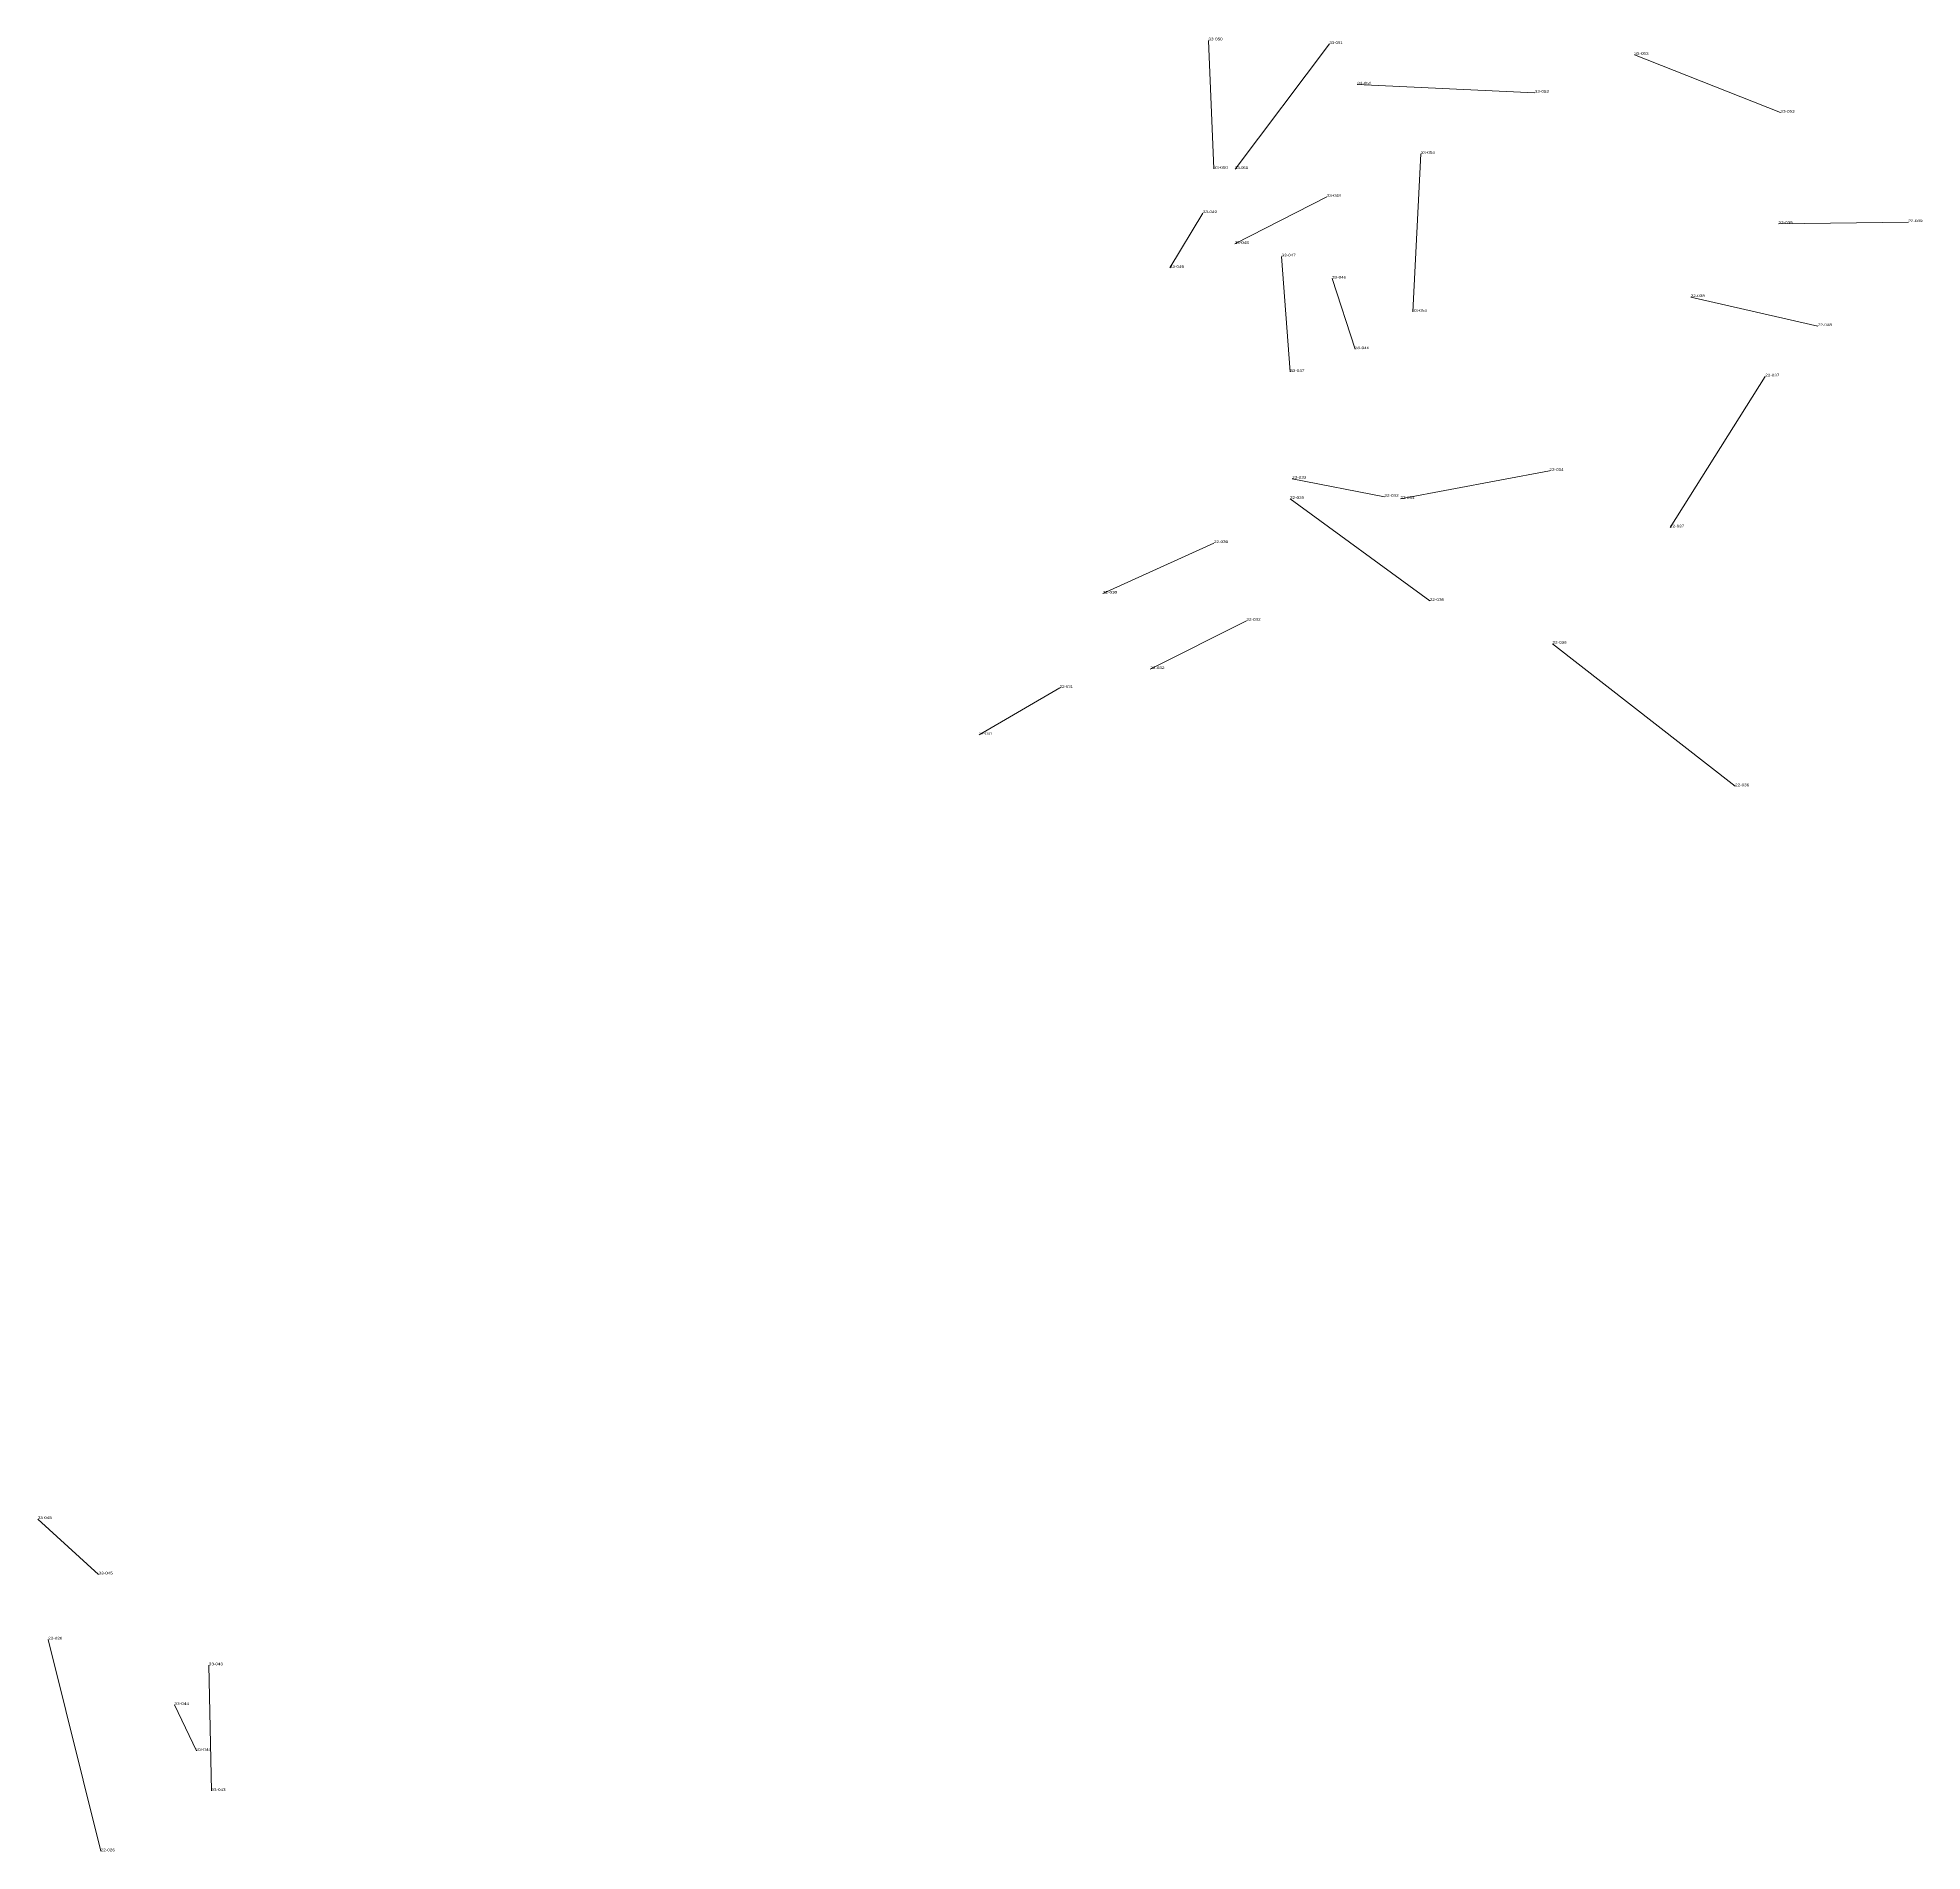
# Model space of a CAD drawing. Header units: metres. Extents: x 571156 to 607184, y 703608 to 727431.
# Drawn here: x 591342 to 592785, y 714475 to 715864 of the extents above; entities that cross this region are included whole.
import ezdxf

# ---------------------------------------------------------------- set-up
doc = ezdxf.new("R2010")
doc.units = ezdxf.units.M
doc.header["$LTSCALE"] = 0.8
doc.layers.add('60', color=7, linetype='Continuous', lineweight=13)
doc.layers.add('61', color=7, linetype='Continuous')

msp = doc.modelspace()

# ---------------------------------------------------------------- linework, layer by layer
at = {"layer": '60'}
for p, q in [((592242.71, 715763.17), (592238.73, 715861.56)), ((592259.07, 715762.98), (592331.42, 715858.85)), ((592564.85, 715850.45), (592676.69, 715806.27)), ((592352.68, 715827.77), (592488.61, 715821.45)), ((592401.23, 715774.66), (592395.11, 715653.69)), ((592258.78, 715705.67), (592329.25, 715741.77)), ((592234.45, 715729.28), (592209.19, 715687.3)), ((592675.19, 715720.94), (592774.66, 715722.36)), ((592294.7, 715696.11), (592301.34, 715607.62)), ((592350.93, 715625.1), (592333.32, 715679.17)), ((592607.97, 715664.95), (592705.3, 715642.73)), ((592592.19, 715488.6), (592665.06, 715604.2)), ((592373.43, 715512.07), (592302.86, 715525.86)), ((592385.74, 715510.44), (592499.8, 715531.85)), ((592408.26, 715432.33), (592301.15, 715510.44)), ((592157.92, 715437.95), (592242.93, 715476.62)), ((592194.18, 715380.11), (592267.76, 715417.11)), ((592502.09, 715399.55), (592641.94, 715290.39)), ((592124.93, 715365.73), (592063.12, 715329.78)), ((591388.9, 714686.9), (591342.21, 714729.29)), ((591390.48, 714474.87), (591350.29, 714637.07)), ((591475.21, 714521.08), (591473.25, 714617.31)), ((591446.88, 714586.93), (591463.72, 714551.78))]:
    msp.add_line(p, q, dxfattribs=at)

# ---------------------------------------------------------------- texts
for s, width, p in [('33-050', 1.3, (592238.73, 715861.56)), ('33-051', 1.2, (592331.42, 715858.85)), ('33-052', 1.3, (592488.61, 715821.45)), ('33-053', 1.3, (592676.69, 715806.27)), ('33-048', 1.3, (592329.25, 715741.77)), ('22-039', 1.3, (592774.66, 715722.36)), ('33-049', 1.3, (592209.19, 715687.3)), ('33-046', 1.3, (592333.32, 715679.17)), ('33-054', 1.3, (592395.11, 715653.69)), ('22-038', 1.3, (592705.3, 715642.73)), ('33-047', 1.3, (592301.34, 715607.62)), ('22-037', 1.3, (592665.06, 715604.2)), ('22-033', 1.3, (592302.86, 715525.86)), ('22-034', 1.3, (592499.8, 715531.85)), ('22-035', 1.3, (592301.15, 715510.44)), ('22-030', 1.3, (592242.93, 715476.62)), ('22-032', 1.3, (592267.76, 715417.11)), ('22-031', 1.2, (592063.12, 715329.78)), ('22-036', 1.3, (592641.94, 715290.39)), ('33-045', 1.3, (591342.21, 714729.29)), ('22-026', 1.3, (591350.29, 714637.07)), ('33-043', 1.3, (591473.25, 714617.31)), ('33-044', 1.35, (591463.72, 714551.78))]:
    msp.add_text(s, height=2, dxfattribs=dict(at, width=width)).set_placement(p)
at = {"layer": '61'}
for s, width, p in [('33-053', 1.3, (592564.85, 715850.45)), ('33-052', 1.3, (592352.68, 715827.77)), ('33-054', 1.3, (592401.23, 715774.66)), ('33-050', 1.3, (592242.71, 715763.17)), ('33-051', 1.2, (592259.07, 715762.98)), ('33-049', 1.3, (592234.45, 715729.28)), ('22-039', 1.3, (592675.19, 715720.94)), ('33-048', 1.3, (592258.78, 715705.67)), ('33-047', 1.3, (592294.7, 715696.11)), ('22-038', 1.3, (592607.97, 715664.95)), ('33-046', 1.3, (592350.93, 715625.1)), ('22-033', 1.3, (592373.43, 715512.07)), ('22-034', 1.3, (592385.74, 715510.44)), ('22-037', 1.3, (592592.19, 715488.6)), ('22-030', 1.3, (592157.92, 715437.95)), ('22-035', 1.3, (592408.26, 715432.33)), ('22-036', 1.3, (592502.09, 715399.55)), ('22-032', 1.3, (592194.18, 715380.11)), ('22-031', 1.2, (592124.93, 715365.73)), ('33-045', 1.3, (591388.9, 714686.9)), ('33-044', 1.35, (591446.88, 714586.93)), ('33-043', 1.3, (591475.21, 714521.08)), ('22-026', 1.3, (591390.48, 714474.87))]:
    msp.add_text(s, height=2, dxfattribs=dict(at, width=width)).set_placement(p)

doc.saveas('drawing.dxf')
